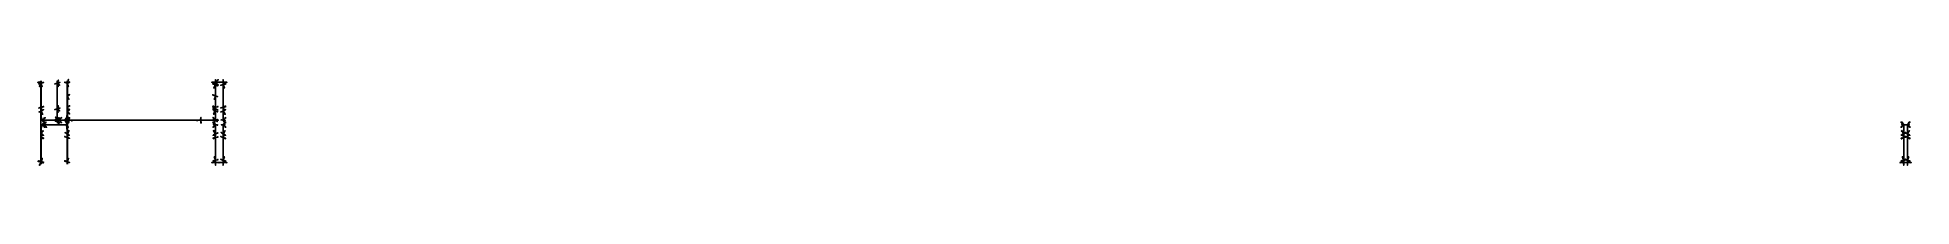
# Model space of a CAD drawing. Header units: millimetres. Extents: x -10382 to 13, y -147 to 180.
# Drawn here: x -10382 to -5429, y -113 to 116 of the extents above; entities that cross this region are included whole.
import ezdxf

# ---------------------------------------------------------------- set-up
doc = ezdxf.new("R2010")
doc.units = ezdxf.units.MM
for name, color, linetype in [('AutoDetect_10_32', 1, 'Continuous'), ('AutoDetect_10_33', 1, 'Continuous'), ('AutoDetect_10_45', 1, 'Continuous'), ('AutoDetect_10_54', 1, 'Continuous'), ('AutoDetect_11_49', 1, 'Continuous'), ('AutoDetect_12_40', 1, 'Continuous'), ('AutoDetect_13_28', 1, 'Continuous'), ('AutoDetect_13_29', 1, 'Continuous'), ('AutoDetect_13_43', 1, 'Continuous'), ('AutoDetect_13_52', 1, 'Continuous'), ('AutoDetect_14_27', 1, 'Continuous'), ('AutoDetect_14_42', 1, 'Continuous'), ('AutoDetect_14_51', 1, 'Continuous'), ('AutoDetect_17_35', 1, 'Continuous'), ('AutoDetect_17_38', 1, 'Continuous'), ('AutoDetect_17_47', 1, 'Continuous'), ('AutoDetect_18_34', 1, 'Continuous'), ('AutoDetect_18_37', 1, 'Continuous'), ('AutoDetect_18_46', 1, 'Continuous'), ('AutoDetect_24_31', 1, 'Continuous'), ('AutoDetect_25_30', 1, 'Continuous'), ('AutoDetect_27_21', 1, 'Continuous'), ('AutoDetect_27_23', 1, 'Continuous'), ('AutoDetect_27_25', 1, 'Continuous'), ('AutoDetect_28_22', 1, 'Continuous'), ('AutoDetect_28_24', 1, 'Continuous'), ('AutoDetect_28_26', 1, 'Continuous'), ('AutoDetect_42_53', 1, 'Continuous'), ('AutoDetect_43_44', 1, 'Continuous'), ('AutoDetect_44_50', 1, 'Continuous'), ('AutoDetect_45_41', 1, 'Continuous'), ('AutoDetect_9_36', 1, 'Continuous'), ('AutoDetect_9_39', 1, 'Continuous'), ('AutoDetect_9_48', 1, 'Continuous'), ('Rippe_ID_GUID_25C232F6_C413_4aef_BCF9_8C414AE4362A', 1, 'Continuous')]:
    doc.layers.add(name, color=color, linetype=linetype)

# ---------------------------------------------------------------- blocks, each defined once
blk = doc.blocks.new('Kontrollpunkt')
at = {"color": 0}
for q in [(0, 6), (8, 0), (0, 0, 4)]:
    blk.add_line((0, 0), q, dxfattribs=at)
for points in [[(0.25, 8, -0.25), (-0.25, 8, -0.25), (-0.25, 8, 0.25), (0, 10, 0), (-0.25, 8, -0.25), (0.25, 8, 0.25), (0, 10, 0), (0.25, 8, -0.25), (0.25, 8, 0.25), (-0.25, 8, 0.25)], [(0.25, 6, -0.25), (-0.25, 6, -0.25), (-0.25, 6, 0.25), (0, 8, 0), (-0.25, 6, -0.25), (0.25, 6, 0.25), (0, 8, 0), (0.25, 6, -0.25), (0.25, 6, 0.25), (-0.25, 6, 0.25)], [(0.25, 0.25, 4), (-0.25, 0.25, 4), (-0.25, -0.25, 4), (0, 0, 6), (-0.25, 0.25, 4), (0.25, -0.25, 4), (0, 0, 6), (0.25, 0.25, 4), (0.25, -0.25, 4), (-0.25, -0.25, 4)], [(0.25, 0.25, 6), (-0.25, 0.25, 6), (-0.25, -0.25, 6), (0, 0, 8), (-0.25, 0.25, 6), (0.25, -0.25, 6), (0, 0, 8), (0.25, 0.25, 6), (0.25, -0.25, 6), (-0.25, -0.25, 6)], [(0.25, 0.25, 8), (-0.25, 0.25, 8), (-0.25, -0.25, 8), (0, 0, 10), (-0.25, 0.25, 8), (0.25, -0.25, 8), (0, 0, 10), (0.25, 0.25, 8), (0.25, -0.25, 8), (-0.25, -0.25, 8)], [(8, 0.25, -0.25), (8, 0.25, 0.25), (8, -0.25, 0.25), (10, 0, 0), (8, 0.25, 0.25), (8, -0.25, -0.25), (10, 0, 0), (8, 0.25, -0.25), (8, -0.25, -0.25), (8, -0.25, 0.25)]]:
    blk.add_polyline3d(points, dxfattribs=at)

msp = doc.modelspace()

# ---------------------------------------------------------------- linework, layer by layer
at = {"layer": 'AutoDetect_10_32', "color": 1}
msp.add_line((-10306.9, 6, 107), (-10329.2, 6, -74.6), dxfattribs=at)
msp.add_rational_spline([(-10305, 11.5, 122.3), (-10305.8, 6, 115.6), (-10306.9, 6, 107)], [0.983348647737, 0.933394590947, 1], degree=2, dxfattribs=at)
at = {"layer": 'AutoDetect_10_33', "color": 1}
msp.add_line((-10330.4, 6, -84.6), (-10370, 6, -407), dxfattribs=at)
msp.add_rational_spline([(-10370, 6, -407), (-10371.4, 6, -418.1), (-10372.3, 14.4, -425.2)], [1, 0.839824021081, 0.854840519105], degree=2, dxfattribs=at)
at = {"layer": 'AutoDetect_10_45', "color": 1}
msp.add_line((-10304, 109.9, 131), (-10304, 30, 131), dxfattribs=at)
msp.add_rational_spline([(-10304, 30, 131), (-10304, 20.1, 131), (-10304.8, 13, 124), (-10304.9, 12.2, 123.2), (-10305, 11.5, 122.3)], [1, 0.923879532511, 1, 0.990484941564, 0.983348647737], degree=2, knots=[-0.8835729, -0.8835729, -0.8835729, -0.0981748, -0.0981748, 0, 0, 0], dxfattribs=at)
at = {"layer": 'AutoDetect_10_54', "color": 1}
msp.add_line((-10373, 109.9, -431), (-10373, 30, -431), dxfattribs=at)
msp.add_rational_spline([(-10373, 30, -431), (-10373, 21.1, -431), (-10372.3, 14.4, -425.2)], [1, 0.867282760325, 0.854840519105], degree=2, dxfattribs=at)
at = {"layer": 'AutoDetect_11_49', "color": 1}
msp.add_line((-10303.2, 110, 137.1), (-10303.2, -110, 137.1), dxfattribs=at)
at = {"layer": 'AutoDetect_12_40', "color": 1}
msp.add_line((-10373.7, 110, -437.1), (-10373.7, -110, -437.1), dxfattribs=at)
at = {"layer": 'AutoDetect_13_28', "color": 1}
msp.add_line((-9911.7, 6, 106.5), (-9911.7, 6, -75), dxfattribs=at)
at = {"layer": 'AutoDetect_13_28', "color": 1, "extrusion": (1, 0, 0)}
for start, end in [(134.4033, 178.8065), (178.8065, 180)]:
    msp.add_arc((30, 106.5, -9911.7), 24, start, end, dxfattribs=at)
at = {"layer": 'AutoDetect_13_29', "color": 1}
msp.add_line((-9911.7, 6, -85), (-9911.7, 6, -406.5), dxfattribs=at)
at = {"layer": 'AutoDetect_13_29', "color": 1, "extrusion": (1, 0, 0)}
for start, end in [(181.1935, 225.5967), (180, 181.1935)]:
    msp.add_arc((30, -406.5, -9911.7), 24, start, end, dxfattribs=at)
at = {"layer": 'AutoDetect_13_43', "color": 1}
msp.add_line((-9911.7, 106, 130.5), (-9911.7, 30, 130.5), dxfattribs=at)
at = {"layer": 'AutoDetect_13_43', "color": 1, "extrusion": (1, 0, 0)}
msp.add_arc((30, 106.5, -9911.7), 24, 90, 134.4033, dxfattribs=at)
at = {"layer": 'AutoDetect_13_52', "color": 1}
msp.add_line((-9911.7, 106, -430.5), (-9911.7, 30, -430.5), dxfattribs=at)
at = {"layer": 'AutoDetect_13_52', "color": 1, "extrusion": (-1, 0, 0)}
msp.add_arc((-30, -406.5, 9911.7), 24, 270, 314.4033, dxfattribs=at)
at = {"layer": 'AutoDetect_14_27', "color": 1}
msp.add_line((-9891.7, 6, -406.5), (-9891.7, 6, 106.5), dxfattribs=at)
at = {"layer": 'AutoDetect_14_27', "color": 1, "extrusion": (-1, 0, 0)}
for centre, start, end in [((-30, 106.5, 9891.7), 1.1935, 45.5967), ((-30, -406.5, 9891.7), 314.4033, 358.8065), ((-30, 106.5, 9891.7), 0, 1.1935), ((-30, -406.5, 9891.7), 358.8065, 0)]:
    msp.add_arc(centre, 24, start, end, dxfattribs=at)
at = {"layer": 'AutoDetect_14_42', "color": 1}
msp.add_line((-9891.7, 106, 130.5), (-9891.7, 30, 130.5), dxfattribs=at)
at = {"layer": 'AutoDetect_14_42', "color": 1, "extrusion": (1, 0, 0)}
msp.add_arc((30, 106.5, -9891.7), 24, 90, 134.4033, dxfattribs=at)
at = {"layer": 'AutoDetect_14_51', "color": 1}
msp.add_line((-9891.7, 106, -430.5), (-9891.7, 30, -430.5), dxfattribs=at)
at = {"layer": 'AutoDetect_14_51', "color": 1, "extrusion": (-1, 0, 0)}
msp.add_arc((-30, -406.5, 9891.7), 24, 270, 314.4033, dxfattribs=at)
at = {"layer": 'AutoDetect_17_35', "color": 1}
msp.add_line((-9911.7, -6, -406.5), (-9911.7, -6, 106.5), dxfattribs=at)
at = {"layer": 'AutoDetect_17_35', "color": 1, "extrusion": (1, 0, 0)}
for centre, start, end in [((-30, 106.5, -9911.7), 1.1935, 45.5967), ((-30, 106.5, -9911.7), 0, 1.1935), ((-30, -406.5, -9911.7), 358.8065, 0), ((-30, -406.5, -9911.7), 314.4033, 358.8065)]:
    msp.add_arc(centre, 24, start, end, dxfattribs=at)
at = {"layer": 'AutoDetect_17_38', "color": 1}
msp.add_line((-9911.7, -106, 130.5), (-9911.7, -30, 130.5), dxfattribs=at)
at = {"layer": 'AutoDetect_17_38', "color": 1, "extrusion": (-1, 0, 0)}
msp.add_arc((30, 106.5, 9911.7), 24, 90, 134.4033, dxfattribs=at)
at = {"layer": 'AutoDetect_17_47', "color": 1}
msp.add_line((-9911.7, -106, -430.5), (-9911.7, -30, -430.5), dxfattribs=at)
at = {"layer": 'AutoDetect_17_47', "color": 1, "extrusion": (1, 0, 0)}
msp.add_arc((-30, -406.5, -9911.7), 24, 270, 314.4033, dxfattribs=at)
at = {"layer": 'AutoDetect_18_34', "color": 1}
msp.add_line((-9891.7, -6, 106.5), (-9891.7, -6, -406.5), dxfattribs=at)
at = {"layer": 'AutoDetect_18_34', "color": 1, "extrusion": (-1, 0, 0)}
for centre, start, end in [((30, -406.5, 9891.7), 181.1935, 225.5967), ((30, -406.5, 9891.7), 180, 181.1935), ((30, 106.5, 9891.7), 178.8065, 180), ((30, 106.5, 9891.7), 134.4033, 178.8065)]:
    msp.add_arc(centre, 24, start, end, dxfattribs=at)
at = {"layer": 'AutoDetect_18_37', "color": 1}
msp.add_line((-9891.7, -106, 130.5), (-9891.7, -30, 130.5), dxfattribs=at)
at = {"layer": 'AutoDetect_18_37', "color": 1, "extrusion": (-1, 0, 0)}
msp.add_arc((30, 106.5, 9891.7), 24, 90, 134.4033, dxfattribs=at)
at = {"layer": 'AutoDetect_18_46', "color": 1}
msp.add_line((-9891.7, -106, -430.5), (-9891.7, -30, -430.5), dxfattribs=at)
at = {"layer": 'AutoDetect_18_46', "color": 1, "extrusion": (1, 0, 0)}
msp.add_arc((-30, -406.5, -9891.7), 24, 270, 314.4033, dxfattribs=at)
at = {"layer": 'AutoDetect_24_31', "color": 1}
msp.add_line((-9911.7, 6, -85), (-10330.5, 6, -85), dxfattribs=at)
at = {"layer": 'AutoDetect_25_30', "color": 1}
msp.add_line((-9911.7, 6, -75), (-10329.2, 6, -75), dxfattribs=at)
at = {"layer": 'AutoDetect_27_21', "color": 1}
msp.add_line((-5440, -6, 107), (-5440, -6, -407), dxfattribs=at)
at = {"layer": 'AutoDetect_27_21', "color": 1, "extrusion": (-1, 0, 0)}
for centre, start, end in [((30, -407, 5440), 180, 225), ((30, 107, 5440), 135, 180)]:
    msp.add_arc(centre, 24, start, end, dxfattribs=at)
at = {"layer": 'AutoDetect_27_23', "color": 1}
msp.add_line((-5440, -106, 131), (-5440, -30, 131), dxfattribs=at)
at = {"layer": 'AutoDetect_27_23', "color": 1, "extrusion": (-1, 0, 0)}
msp.add_arc((30, 107, 5440), 24, 90, 135, dxfattribs=at)
at = {"layer": 'AutoDetect_27_25', "color": 1}
msp.add_line((-5440, -106, -431), (-5440, -30, -431), dxfattribs=at)
at = {"layer": 'AutoDetect_27_25', "color": 1, "extrusion": (1, 0, 0)}
msp.add_arc((-30, -407, -5440), 24, 270, 315, dxfattribs=at)
at = {"layer": 'AutoDetect_28_22', "color": 1}
msp.add_line((-5450, -6, -407), (-5450, -6, 107), dxfattribs=at)
at = {"layer": 'AutoDetect_28_22', "color": 1, "extrusion": (1, 0, 0)}
for centre, start, end in [((-30, 107, -5450), 0, 45), ((-30, -407, -5450), 315, 360)]:
    msp.add_arc(centre, 24, start, end, dxfattribs=at)
at = {"layer": 'AutoDetect_28_24', "color": 1}
msp.add_line((-5450, -106, 131), (-5450, -30, 131), dxfattribs=at)
at = {"layer": 'AutoDetect_28_24', "color": 1, "extrusion": (-1, 0, 0)}
msp.add_arc((30, 107, 5450), 24, 90, 135, dxfattribs=at)
at = {"layer": 'AutoDetect_28_26', "color": 1}
msp.add_line((-5450, -106, -431), (-5450, -30, -431), dxfattribs=at)
at = {"layer": 'AutoDetect_28_26', "color": 1, "extrusion": (1, 0, 0)}
msp.add_arc((-30, -407, -5450), 24, 270, 315, dxfattribs=at)
at = {"layer": 'AutoDetect_42_53', "color": 1}
msp.add_line((-10330.5, 110, -75), (-10330.5, 6, -75), dxfattribs=at)
at = {"layer": 'AutoDetect_43_44', "color": 1}
msp.add_line((-10330.5, 110, -85), (-10330.5, 6, -85), dxfattribs=at)
at = {"layer": 'AutoDetect_44_50', "color": 1}
msp.add_line((-9911.7, 106, -75), (-9911.7, 6, -75), dxfattribs=at)
at = {"layer": 'AutoDetect_45_41', "color": 1}
msp.add_line((-9911.7, 106, -85), (-9911.7, 6, -85), dxfattribs=at)
at = {"layer": 'AutoDetect_9_36', "color": 1}
msp.add_line((-10370, -6, -407), (-10306.9, -6, 107), dxfattribs=at)
for points, weights in [([(-10372.3, -14.4, -425.2), (-10371.4, -6, -418.1), (-10370, -6, -407)], [0.854840519105, 0.839824021081, 1]), ([(-10306.9, -6, 107), (-10305.8, -6, 115.6), (-10305, -11.5, 122.3)], [1, 0.933394590947, 0.983348647737])]:
    msp.add_rational_spline(points, weights, degree=2, dxfattribs=at)
at = {"layer": 'AutoDetect_9_39', "color": 1}
msp.add_line((-10304, -109.9, 131), (-10304, -30, 131), dxfattribs=at)
msp.add_rational_spline([(-10304, -30, 131), (-10304, -20.1, 131), (-10304.8, -13, 124), (-10304.9, -12.2, 123.2), (-10305, -11.5, 122.3)], [1, 0.923879532511, 1, 0.990484941564, 0.983348647737], degree=2, knots=[-3.1415927, -3.1415927, -3.1415927, -2.3561945, -2.3561945, -2.2580197, -2.2580197, -2.2580197], dxfattribs=at)
at = {"layer": 'AutoDetect_9_48', "color": 1}
msp.add_line((-10373, -109.9, -431), (-10373, -30, -431), dxfattribs=at)
msp.add_rational_spline([(-10373, -30, -431), (-10373, -21.1, -431), (-10372.3, -14.4, -425.2)], [1, 0.867282760325, 0.854840519105], degree=2, dxfattribs=at)

# ---------------------------------------------------------------- block references
at = {"layer": 'AutoDetect_10_32', "color": 1, "extrusion": (0.635818, 0.567276, 0.523387), "rotation": 62.83388506856051}
msp.add_blockref('Kontrollpunkt', (6881.1, 3968.3, -6603.1), dxfattribs=at)
at = {"layer": 'AutoDetect_10_32', "color": 1, "extrusion": (0.712339, 0.696364, 0.087467)}
for p, rotation in [((7222.3, 600.8, -7355), 95.97591426845123), ((7212.7, 711.6, -7335.4), 83.64617852491018)]:
    msp.add_blockref('Kontrollpunkt', p, dxfattribs=dict(at, rotation=rotation))
at = {"layer": 'AutoDetect_10_32', "color": 1, "extrusion": (0.598411, 0.650895, -0.467161), "rotation": 123.6175697402363}
msp.add_blockref('Kontrollpunkt', (7591.6, -3162.1, -6213.8), dxfattribs=at)
at = {"layer": 'AutoDetect_10_32', "color": 1, "extrusion": (0.688539, 0.704416, -0.172373), "rotation": 102.9540154751422}
msp.add_blockref('Kontrollpunkt', (7374.9, -1135.7, -7110.9), dxfattribs=at)
at = {"layer": 'AutoDetect_10_33', "color": 1, "extrusion": (0.693671, 0.650895, 0.308474), "rotation": 77.66276334161914}
msp.add_blockref('Kontrollpunkt', (7100.2, 1944.3, -7315), dxfattribs=at)
at = {"layer": 'AutoDetect_10_33', "color": 1, "extrusion": (0.712339, 0.696364, 0.087467)}
for p, rotation in [((7252.5, 252.6, -7416.6), 95.97591426845122), ((7229.1, 522.3, -7368.9), 83.64617852491018)]:
    msp.add_blockref('Kontrollpunkt', p, dxfattribs=dict(at, rotation=rotation))
at = {"layer": 'AutoDetect_10_33', "color": 1, "extrusion": (0.518959, 0.590437, -0.618115), "rotation": 132.7025559253008}
msp.add_blockref('Kontrollpunkt', (7763.2, -4279.2, -5305.3), dxfattribs=at)
at = {"layer": 'AutoDetect_10_45', "color": 1, "extrusion": (0.652542, 0.173648, -0.737587), "rotation": 84.0139084085727}
msp.add_blockref('Kontrollpunkt', (2750.2, -7236.3, -6802.3), dxfattribs=at)
at = {"layer": 'AutoDetect_10_45', "color": 1, "extrusion": (0.63144, 0.303096, -0.713734), "rotation": 87.63978467170564}
msp.add_blockref('Kontrollpunkt', (4522, -6516.7, -6578.6), dxfattribs=at)
at = {"layer": 'AutoDetect_10_45', "color": 1, "extrusion": (0.705332, 0.39707, -0.587233), "rotation": 88.08835547510037}
msp.add_blockref('Kontrollpunkt', (5089.6, -5155.2, -7328.7), dxfattribs=at)
at = {"layer": 'AutoDetect_10_45', "color": 1, "extrusion": (0.633144, 0.480465, -0.606863), "rotation": 86.31129412953611}
msp.add_blockref('Kontrollpunkt', (6252.7, -4866.1, -6589), dxfattribs=at)
at = {"layer": 'AutoDetect_10_54', "color": 1, "extrusion": (0.737587, 0.173648, 0.652542), "rotation": 93.79625248514641}
for p in [(2478.2, 6246.5, -7914.2), (2416, 6256.1, -7925.3)]:
    msp.add_blockref('Kontrollpunkt', p, dxfattribs=at)
at = {"layer": 'AutoDetect_10_54', "color": 1, "extrusion": (0.689426, 0.390731, 0.609935), "rotation": 87.18960114525538}
msp.add_blockref('Kontrollpunkt', (5140.7, 5153.7, -7402.6), dxfattribs=at)
at = {"layer": 'AutoDetect_11_49', "color": 1, "extrusion": (-0.606297, 0.173648, 0.776048), "rotation": 180}
for p in [(2736.9, -7622.5, 6371.2), (2936.8, -7578, 6335.1)]:
    msp.add_blockref('Kontrollpunkt', p, dxfattribs=at)
at = {"layer": 'AutoDetect_12_40', "color": 1, "extrusion": (-0.776048, 0.173648, -0.606297), "rotation": 10.89632874281041}
for p in [(2163.7, 5803.9, 8333.6), (2366.7, 5776.4, 8297.4)]:
    msp.add_blockref('Kontrollpunkt', p, dxfattribs=at)
at = {"layer": 'AutoDetect_13_28', "color": 1, "extrusion": (-0.578134, 0.578134, 0.575779), "rotation": 296.0287352918818}
msp.add_blockref('Kontrollpunkt', (7004.4, -4099.2, 5690.6), dxfattribs=at)
at = {"layer": 'AutoDetect_13_28', "color": 1, "extrusion": (-0.696364, 0.696364, 0.173648), "rotation": 270.0347945626857}
for p in [(7004.4, -1262.1, 6898.5), (7004.4, -1151.8, 6918)]:
    msp.add_blockref('Kontrollpunkt', p, dxfattribs=at)
at = {"layer": 'AutoDetect_13_28', "color": 1, "extrusion": (-0.705324, 0.703508, -0.087146), "rotation": 253.5172157549969}
msp.add_blockref('Kontrollpunkt', (6995.3, 718.5, 6985.8), dxfattribs=at)
at = {"layer": 'AutoDetect_13_28', "color": 1, "extrusion": (-0.654965, 0.646826, -0.390689), "rotation": 238.2970902319801}
msp.add_blockref('Kontrollpunkt', (6960.4, 2855.4, 6453.9), dxfattribs=at)
at = {"layer": 'AutoDetect_13_29', "color": 1, "extrusion": (-0.654965, 0.646826, 0.390689), "rotation": 291.0982895717643}
msp.add_blockref('Kontrollpunkt', (6960.4, -3131.6, 6336.7), dxfattribs=at)
at = {"layer": 'AutoDetect_13_29', "color": 1, "extrusion": (-0.696364, 0.696364, 0.173648), "rotation": 279.8510761165839}
msp.add_blockref('Kontrollpunkt', (7004.4, -1608.7, 6837.4), dxfattribs=at)
at = {"layer": 'AutoDetect_13_29', "color": 1, "extrusion": (-0.705798, 0.705798, 0.060806), "rotation": 274.7539202236683}
msp.add_blockref('Kontrollpunkt', (7004.4, -551.2, 6992.3), dxfattribs=at)
at = {"layer": 'AutoDetect_13_29', "color": 1, "extrusion": (-0.578134, 0.578134, -0.575779), "rotation": 240.067582641215}
msp.add_blockref('Kontrollpunkt', (7004.4, 3968.4, 5782.7), dxfattribs=at)
at = {"layer": 'AutoDetect_13_43', "color": 1, "extrusion": (-0.774135, 0.295958, -0.559575)}
for p, rotation in [((3446.1, 5308.8, 7629.6), 281.2998187468471), ((3474.1, 5302.8, 7620.7), 268.7528828081163)]:
    msp.add_blockref('Kontrollpunkt', p, dxfattribs=dict(at, rotation=rotation))
at = {"layer": 'AutoDetect_13_43', "color": 1, "extrusion": (-0.73407, 0.28662, -0.615622), "rotation": 246.0965216291152}
msp.add_blockref('Kontrollpunkt', (3567.7, 5795.7, 7207), dxfattribs=at)
at = {"layer": 'AutoDetect_13_43', "color": 1, "extrusion": (-0.675006, 0.477025, -0.562862), "rotation": 258.6763789257032}
msp.add_blockref('Kontrollpunkt', (5695.8, 4673.6, 6631.3), dxfattribs=at)
at = {"layer": 'AutoDetect_13_52', "color": 1, "extrusion": (-0.696364, 0.173648, 0.696364), "rotation": 261.8614270189084}
for p in [(2301.2, -7022.9, 6619.7), (2359.4, -7012.8, 6609.3)]:
    msp.add_blockref('Kontrollpunkt', p, dxfattribs=at)
at = {"layer": 'AutoDetect_13_52', "color": 1, "extrusion": (-0.650895, 0.390731, 0.650895), "rotation": 268.7304672588111}
msp.add_blockref('Kontrollpunkt', (5075.7, -5868.2, 6183), dxfattribs=at)
at = {"layer": 'AutoDetect_14_27', "color": 1, "extrusion": (0.654965, 0.646826, 0.390689), "rotation": 63.315109171131}
msp.add_blockref('Kontrollpunkt', (6954.9, 2373.4, -6633.8), dxfattribs=at)
at = {"layer": 'AutoDetect_14_27', "color": 1, "extrusion": (0.705324, 0.703508, 0.087146), "rotation": 83.53772313014413}
msp.add_blockref('Kontrollpunkt', (6989.7, 204.5, -7008.1), dxfattribs=at)
at = {"layer": 'AutoDetect_14_27', "color": 1, "extrusion": (0.654965, 0.646826, -0.390689), "rotation": 116.6848909494969}
msp.add_blockref('Kontrollpunkt', (6954.9, -2649.6, -6516.6), dxfattribs=at)
at = {"layer": 'AutoDetect_14_27', "color": 1, "extrusion": (0.696364, 0.696364, -0.173648), "rotation": 102.7514069217628}
for p in [(6998.7, -1118.3, -6900.9), (6998.7, -1575.3, -6820.3)]:
    msp.add_blockref('Kontrollpunkt', p, dxfattribs=at)
at = {"layer": 'AutoDetect_14_42', "color": 1, "extrusion": (0.696364, 0.173648, -0.696364), "rotation": 81.23480636810187}
for p in [(2490.4, -6573, -6961.7), (2432.2, -6583.2, -6972.1)]:
    msp.add_blockref('Kontrollpunkt', p, dxfattribs=at)
at = {"layer": 'AutoDetect_14_42', "color": 1, "extrusion": (0.650895, 0.390731, -0.650895), "rotation": 86.34572295680395}
msp.add_blockref('Kontrollpunkt', (5116.8, -5411.1, -6511.7), dxfattribs=at)
at = {"layer": 'AutoDetect_14_51', "color": 1, "extrusion": (0.696364, 0.173648, 0.696364), "rotation": 91.41777319695939}
for p in [(2490.4, 6357.7, -7170.6), (2432.2, 6367.8, -7181.1)]:
    msp.add_blockref('Kontrollpunkt', p, dxfattribs=at)
at = {"layer": 'AutoDetect_14_51', "color": 1, "extrusion": (0.650895, 0.390731, 0.650895), "rotation": 83.40411446479465}
msp.add_blockref('Kontrollpunkt', (5116.8, 5183.3, -6706.9), dxfattribs=at)
at = {"layer": 'AutoDetect_17_35', "color": 1, "extrusion": (-0.654965, -0.646826, -0.390689), "rotation": 116.6848909494968}
msp.add_blockref('Kontrollpunkt', (-6960.4, 2855.4, 6453.9), dxfattribs=at)
at = {"layer": 'AutoDetect_17_35', "color": 1, "extrusion": (-0.696364, -0.696364, -0.173648), "rotation": 102.7514069217628}
for p in [(-7004.4, 1313.3, 6889.5), (-7004.4, 856.3, 6970.1)]:
    msp.add_blockref('Kontrollpunkt', p, dxfattribs=at)
at = {"layer": 'AutoDetect_17_35', "color": 1, "extrusion": (-0.705324, -0.703508, 0.087146), "rotation": 83.53772313014413}
msp.add_blockref('Kontrollpunkt', (-6995.3, -1017.4, 6959.7), dxfattribs=at)
at = {"layer": 'AutoDetect_17_35', "color": 1, "extrusion": (-0.654965, -0.646826, 0.390689), "rotation": 63.31510917113097}
msp.add_blockref('Kontrollpunkt', (-6960.4, -3131.6, 6336.7), dxfattribs=at)
at = {"layer": 'AutoDetect_17_38', "color": 1, "extrusion": (-0.650895, -0.390731, -0.650895), "rotation": 86.34572295680395}
msp.add_blockref('Kontrollpunkt', (-5075.7, 5640.5, 6378.2), dxfattribs=at)
at = {"layer": 'AutoDetect_17_38', "color": 1, "extrusion": (-0.696364, -0.173648, -0.696364), "rotation": 81.23480636810187}
for p in [(-2359.4, 6797.5, 6818.2), (-2301.2, 6807.6, 6828.6)]:
    msp.add_blockref('Kontrollpunkt', p, dxfattribs=at)
at = {"layer": 'AutoDetect_17_47', "color": 1, "extrusion": (-0.696364, -0.173648, 0.696364), "rotation": 91.41777319695939}
for p in [(-2359.4, -7012.8, 6609.3), (-2301.2, -7022.9, 6619.7)]:
    msp.add_blockref('Kontrollpunkt', p, dxfattribs=at)
at = {"layer": 'AutoDetect_17_47', "color": 1, "extrusion": (-0.650895, -0.390731, 0.650895), "rotation": 83.40411446479465}
msp.add_blockref('Kontrollpunkt', (-5075.7, -5868.2, 6183), dxfattribs=at)
at = {"layer": 'AutoDetect_18_34', "color": 1, "extrusion": (0.654965, -0.646826, -0.390689), "rotation": 248.9017103303349}
msp.add_blockref('Kontrollpunkt', (-6954.9, -2649.6, -6516.6), dxfattribs=at)
at = {"layer": 'AutoDetect_18_34', "color": 1, "extrusion": (0.705324, -0.703508, -0.087146), "rotation": 265.0322242416921}
msp.add_blockref('Kontrollpunkt', (-6989.7, -503.4, -6981.9), dxfattribs=at)
at = {"layer": 'AutoDetect_18_34', "color": 1, "extrusion": (0.654965, -0.646826, 0.390689), "rotation": 291.0982895717643}
msp.add_blockref('Kontrollpunkt', (-6954.9, 2373.4, -6633.8), dxfattribs=at)
at = {"layer": 'AutoDetect_18_34', "color": 1, "extrusion": (0.696364, -0.696364, 0.173648), "rotation": 279.8510761165839}
for p in [(-6998.7, 822.9, -6953), (-6998.7, 1279.8, -6872.4)]:
    msp.add_blockref('Kontrollpunkt', p, dxfattribs=at)
at = {"layer": 'AutoDetect_18_37', "color": 1, "extrusion": (0.696364, -0.173648, -0.696364), "rotation": 278.1385729810916}
for p in [(-2432.2, -6583.2, -6972.1), (-2490.4, -6573, -6961.7)]:
    msp.add_blockref('Kontrollpunkt', p, dxfattribs=at)
at = {"layer": 'AutoDetect_18_37', "color": 1, "extrusion": (0.650895, -0.390731, -0.650895), "rotation": 271.2695327411889}
msp.add_blockref('Kontrollpunkt', (-5116.8, -5411.1, -6511.7), dxfattribs=at)
at = {"layer": 'AutoDetect_18_46', "color": 1, "extrusion": (0.650895, -0.390731, 0.650895), "rotation": 268.7304672588111}
msp.add_blockref('Kontrollpunkt', (-5116.8, 5183.3, -6706.9), dxfattribs=at)
at = {"layer": 'AutoDetect_18_46', "color": 1, "extrusion": (0.696364, -0.173648, 0.696364), "rotation": 261.8614270189084}
for p in [(-2432.2, 6367.8, -7181.1), (-2490.4, 6357.7, -7170.6)]:
    msp.add_blockref('Kontrollpunkt', p, dxfattribs=at)
at = {"layer": 'AutoDetect_24_31', "color": 1, "extrusion": (0.550245, 0.590437, -0.590437), "rotation": 129.6353242616417}
msp.add_blockref('Kontrollpunkt', (7561.5, -4224.4, -5630.6), dxfattribs=at)
at = {"layer": 'AutoDetect_24_31', "color": 1, "extrusion": (0.173648, 0.696364, -0.696364), "rotation": 170.7051341399284}
msp.add_blockref('Kontrollpunkt', (9995.9, -1792.5, -1725.3), dxfattribs=at)
at = {"layer": 'AutoDetect_24_31', "color": 1, "extrusion": (0.102947, 0.70335, -0.70335), "rotation": 168.2446024392865}
msp.add_blockref('Kontrollpunkt', (9847.6, -1069.9, -960.5), dxfattribs=at)
at = {"layer": 'AutoDetect_24_31', "color": 1, "extrusion": (-0.575779, 0.578134, -0.578134), "rotation": 239.8648347175701}
msp.add_blockref('Kontrollpunkt', (7018.7, 3976.7, 5759.5), dxfattribs=at)
at = {"layer": 'AutoDetect_25_30', "color": 1, "extrusion": (0.596989, 0.504253, 0.623965), "rotation": 58.04621180928638}
msp.add_blockref('Kontrollpunkt', (6669.8, 4862.7, -6210.2), dxfattribs=at)
at = {"layer": 'AutoDetect_25_30', "color": 1, "extrusion": (0.173648, 0.696364, 0.696364), "rotation": 4.152866942558885}
msp.add_blockref('Kontrollpunkt', (9994.7, 1677.4, -1836.5), dxfattribs=at)
at = {"layer": 'AutoDetect_25_30', "color": 1, "extrusion": (0.108507, 0.702932, 0.702932), "rotation": 19.717194361216}
msp.add_blockref('Kontrollpunkt', (9836.1, 1009.7, -1128.3), dxfattribs=at)
at = {"layer": 'AutoDetect_25_30', "color": 1, "extrusion": (-0.575779, 0.578134, 0.578134), "rotation": 296.2739988100578}
msp.add_blockref('Kontrollpunkt', (7018.7, -4107.3, 5667), dxfattribs=at)
at = {"layer": 'AutoDetect_27_21', "color": 1, "extrusion": (0.650895, -0.650895, -0.390731), "rotation": 248.6578651922448}
msp.add_blockref('Kontrollpunkt', (-3850.9, -1402.9, -3578.8), dxfattribs=at)
at = {"layer": 'AutoDetect_27_21', "color": 1, "extrusion": (0.704416, -0.704416, -0.087156), "rotation": 265.0189306062998}
msp.add_blockref('Kontrollpunkt', (-3850.9, -228.3, -3837.1), dxfattribs=at)
at = {"layer": 'AutoDetect_27_21', "color": 1, "extrusion": (0.650895, -0.650895, 0.390731), "rotation": 291.3421348077551}
msp.add_blockref('Kontrollpunkt', (-3850.9, 1126.7, -3696), dxfattribs=at)
at = {"layer": 'AutoDetect_27_21', "color": 1, "extrusion": (0.696364, -0.696364, 0.173648), "rotation": 279.8510761165839}
for p in [(-3850.9, 276.3, -3853), (-3850.9, 733.2, -3772.4)]:
    msp.add_blockref('Kontrollpunkt', p, dxfattribs=at)
at = {"layer": 'AutoDetect_27_23', "color": 1, "extrusion": (0.696364, -0.173648, -0.696364), "rotation": 278.1385729810916}
for p in [(-1355, -3574.9, -3872.5), (-1413.3, -3564.8, -3862.1)]:
    msp.add_blockref('Kontrollpunkt', p, dxfattribs=at)
at = {"layer": 'AutoDetect_27_23', "color": 1, "extrusion": (0.650895, -0.390731, -0.650895), "rotation": 271.2695327411889}
msp.add_blockref('Kontrollpunkt', (-2825.6, -2926.4, -3614.4), dxfattribs=at)
at = {"layer": 'AutoDetect_27_25', "color": 1, "extrusion": (0.650895, -0.390731, 0.650895), "rotation": 268.7304672588111}
msp.add_blockref('Kontrollpunkt', (-2825.6, 2698.6, -3809.7), dxfattribs=at)
at = {"layer": 'AutoDetect_27_25', "color": 1, "extrusion": (0.696364, -0.173648, 0.696364), "rotation": 261.8614270189084}
for p in [(-1355, 3359.6, -4081.4), (-1413.3, 3349.5, -4071)]:
    msp.add_blockref('Kontrollpunkt', p, dxfattribs=at)
at = {"layer": 'AutoDetect_28_22', "color": 1, "extrusion": (-0.650895, -0.650895, -0.390731), "rotation": 116.9856821999535}
msp.add_blockref('Kontrollpunkt', (-3849.5, 1605.9, 3509.5), dxfattribs=at)
at = {"layer": 'AutoDetect_28_22', "color": 1, "extrusion": (-0.696364, -0.696364, -0.173648)}
for p, rotation in [((-3849.5, 308.5, 3863.1), 116.4392353707056), ((-3849.5, 765.5, 3782.5), 102.7514069217628)]:
    msp.add_blockref('Kontrollpunkt', p, dxfattribs=dict(at, rotation=rotation))
at = {"layer": 'AutoDetect_28_22', "color": 1, "extrusion": (-0.704416, -0.704416, 0.087156), "rotation": 96.04749988385146}
msp.add_blockref('Kontrollpunkt', (-3849.5, -741.7, 3807.8), dxfattribs=at)
at = {"layer": 'AutoDetect_28_22', "color": 1, "extrusion": (-0.650895, -0.650895, 0.390731), "rotation": 69.6570310373779}
msp.add_blockref('Kontrollpunkt', (-3849.5, -1882.1, 3392.3), dxfattribs=at)
at = {"layer": 'AutoDetect_28_24', "color": 1, "extrusion": (-0.650895, -0.390731, -0.650895), "rotation": 86.34572295680388}
msp.add_blockref('Kontrollpunkt', (-2779.3, 3151, 3473.8), dxfattribs=at)
at = {"layer": 'AutoDetect_28_24', "color": 1, "extrusion": (-0.696364, -0.173648, -0.696364), "rotation": 81.2348063681018}
for p in [(-1279.8, 3783.2, 3710.9), (-1221.6, 3793.3, 3721.3)]:
    msp.add_blockref('Kontrollpunkt', p, dxfattribs=at)
at = {"layer": 'AutoDetect_28_26', "color": 1, "extrusion": (-0.696364, -0.173648, 0.696364), "rotation": 91.41777319695939}
for p in [(-1279.8, -3998.5, 3502), (-1221.6, -4008.6, 3512.4)]:
    msp.add_blockref('Kontrollpunkt', p, dxfattribs=at)
at = {"layer": 'AutoDetect_28_26', "color": 1, "extrusion": (-0.650895, -0.390731, 0.650895), "rotation": 83.40411446479465}
msp.add_blockref('Kontrollpunkt', (-2779.3, -3378.7, 3278.6), dxfattribs=at)
at = {"layer": 'AutoDetect_42_53', "color": 1, "extrusion": (0.737587, 0.173648, 0.652542), "rotation": 93.79625248514641}
for p in [(2468.6, 6489.3, -7650.5), (2402.4, 6499.5, -7662.3)]:
    msp.add_blockref('Kontrollpunkt', p, dxfattribs=at)
at = {"layer": 'AutoDetect_42_53', "color": 1, "extrusion": (0.612358, 0.575779, 0.541753), "rotation": 83.57344082233656}
msp.add_blockref('Kontrollpunkt', (7080.9, 4012, -6363.1), dxfattribs=at)
at = {"layer": 'AutoDetect_43_44', "color": 1, "extrusion": (0.652542, 0.173648, -0.737587), "rotation": 46.96524110541647}
for p in [(2757.1, -7401, -6660.3), (2691.4, -7413.9, -6672.1)]:
    msp.add_blockref('Kontrollpunkt', p, dxfattribs=at)
at = {"layer": 'AutoDetect_43_44', "color": 1, "extrusion": (0.541753, 0.575779, -0.612358), "rotation": 32.59293435677409}
msp.add_blockref('Kontrollpunkt', (7527.8, -4399.4, -5541.1), dxfattribs=at)
at = {"layer": 'AutoDetect_44_50', "color": 1, "extrusion": (-0.696364, 0.173648, 0.696364), "rotation": 261.8614270189084}
for p in [(2301.2, -6767.7, 6867.3), (2363.2, -6757, 6856.2)]:
    msp.add_blockref('Kontrollpunkt', p, dxfattribs=at)
at = {"layer": 'AutoDetect_44_50', "color": 1, "extrusion": (-0.578134, 0.575779, 0.578134), "rotation": 272.2216289250221}
msp.add_blockref('Kontrollpunkt', (6990, -4123.8, 5690.4), dxfattribs=at)
at = {"layer": 'AutoDetect_45_41', "color": 1, "extrusion": (-0.696364, 0.173648, -0.696364), "rotation": 278.1385729810916}
for p in [(2301.2, 6652.9, 6978.7), (2363.2, 6642.1, 6967.6)]:
    msp.add_blockref('Kontrollpunkt', p, dxfattribs=at)
at = {"layer": 'AutoDetect_45_41', "color": 1, "extrusion": (-0.578134, 0.575779, -0.578134), "rotation": 267.7783710749779}
msp.add_blockref('Kontrollpunkt', (6990, 3993.3, 5782.9), dxfattribs=at)
at = {"layer": 'AutoDetect_9_36', "color": 1, "extrusion": (0.709787, -0.704416, 0.000638213), "rotation": 258.8487649654072}
msp.add_blockref('Kontrollpunkt', (-7309.1, -402.3, -7356.5), dxfattribs=at)
at = {"layer": 'AutoDetect_9_36', "color": 1, "extrusion": (0.693671, -0.650895, 0.308474), "rotation": 278.2258697123279}
msp.add_blockref('Kontrollpunkt', (-7100.2, 1944.3, -7315), dxfattribs=at)
at = {"layer": 'AutoDetect_9_36', "color": 1, "extrusion": (0.670004, -0.696364, -0.257239)}
for p, rotation in [((-7473.4, -2202.5, -6846), 243.497948377902), ((-7432.3, -1743.6, -6927.3), 255.031496343549)]:
    msp.add_blockref('Kontrollpunkt', p, dxfattribs=dict(at, rotation=rotation))
at = {"layer": 'AutoDetect_9_36', "color": 1, "extrusion": (0.598411, -0.650895, -0.467161), "rotation": 243.0633698887552}
msp.add_blockref('Kontrollpunkt', (-7591.6, -3162.1, -6213.8), dxfattribs=at)
at = {"layer": 'AutoDetect_9_39', "color": 1, "extrusion": (0.652542, -0.173648, -0.737587), "rotation": 275.8194306992191}
for p in [(-2688.4, -7248.4, -6813.4), (-2750.2, -7236.3, -6802.3)]:
    msp.add_blockref('Kontrollpunkt', p, dxfattribs=at)
at = {"layer": 'AutoDetect_9_39', "color": 1, "extrusion": (0.609935, -0.390731, -0.689426), "rotation": 267.6798008777249}
msp.add_blockref('Kontrollpunkt', (-5583.4, -5875.6, -6363.3), dxfattribs=at)
at = {"layer": 'AutoDetect_9_48', "color": 1, "extrusion": (0.689426, -0.390731, 0.609935), "rotation": 265.4791685000862}
msp.add_blockref('Kontrollpunkt', (-5140.7, 5153.7, -7402.6), dxfattribs=at)
at = {"layer": 'AutoDetect_9_48', "color": 1, "extrusion": (0.737587, -0.173648, 0.652542), "rotation": 259.7535847159709}
for p in [(-2416, 6256.1, -7925.3), (-2478.2, 6246.5, -7914.2)]:
    msp.add_blockref('Kontrollpunkt', p, dxfattribs=at)
at = {"layer": 'Rippe_ID_GUID_25C232F6_C413_4aef_BCF9_8C414AE4362A', "color": 2, "extrusion": (0, 0.707107, 0.707107)}
for p in [(9911.7, -379.4, -229.5), (9891.7, -379.4, -229.5)]:
    msp.add_blockref('Kontrollpunkt', p, dxfattribs=at)
at = {"layer": 'Rippe_ID_GUID_25C232F6_C413_4aef_BCF9_8C414AE4362A', "color": 2, "extrusion": (0.707107, 0.707107, 0), "rotation": 90}
for p in [(7083.6, -85, -6933.7), (7083.6, -75, -6933.7)]:
    msp.add_blockref('Kontrollpunkt', p, dxfattribs=at)
at = {"layer": 'Rippe_ID_GUID_25C232F6_C413_4aef_BCF9_8C414AE4362A', "color": 2, "extrusion": (0, 0.707107, -0.707107), "rotation": 180}
for p in [(9911.7, 167.2, -17.3), (9891.7, 167.2, -17.3)]:
    msp.add_blockref('Kontrollpunkt', p, dxfattribs=at)
at = {"layer": 'Rippe_ID_GUID_25C232F6_C413_4aef_BCF9_8C414AE4362A', "color": 2, "extrusion": (0, -0.707107, -0.707107), "rotation": 180}
for p in [(-9911.7, 167.2, -17.3), (-9891.7, 167.2, -17.3), (-5450, 167.6, -17.7), (-5440, 167.6, -17.7)]:
    msp.add_blockref('Kontrollpunkt', p, dxfattribs=at)
at = {"layer": 'Rippe_ID_GUID_25C232F6_C413_4aef_BCF9_8C414AE4362A', "color": 2, "extrusion": (0, -0.707107, 0.707107)}
for p in [(-9911.7, -379.4, -229.5), (-9891.7, -379.4, -229.5), (-5450, -379.7, -229.8), (-5440, -379.7, -229.8)]:
    msp.add_blockref('Kontrollpunkt', p, dxfattribs=at)

doc.saveas('drawing.dxf')
